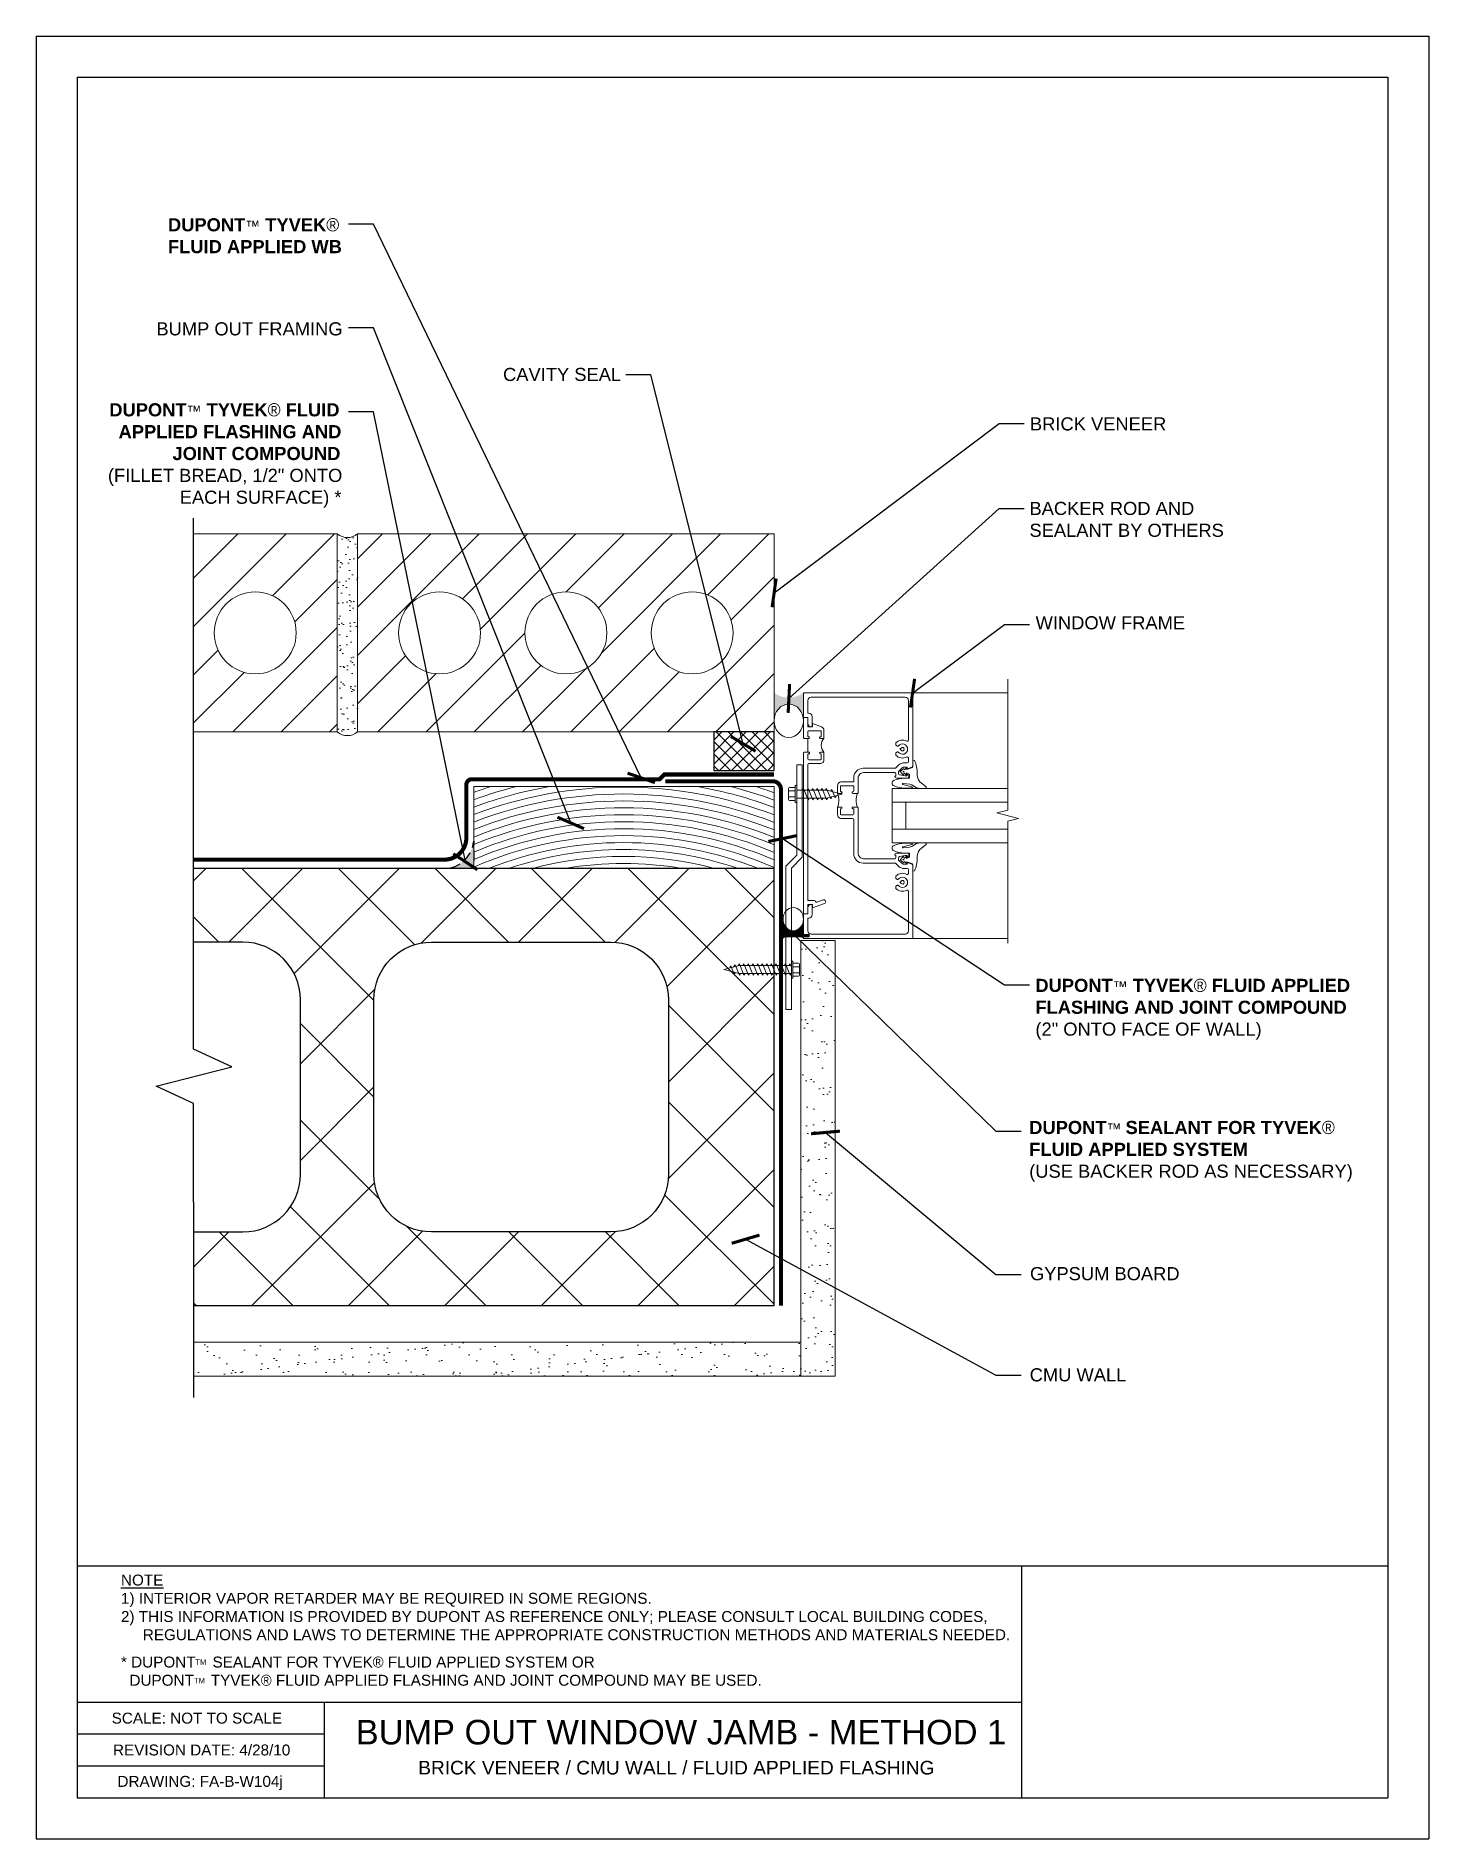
# Model space of a CAD drawing. Extents: x 527.2 to 552.7, y 2 to 35.
import ezdxf

# ---------------------------------------------------------------- set-up
doc = ezdxf.new("R2010")
doc.units = 0
doc.header["$LTSCALE"] = 1.5
doc.header["$MEASUREMENT"] = 0
doc.linetypes.add('DASHED2', pattern=[0.375, 0.25, -0.125])
doc.layers.get('0').update_dxf_attribs({"color": 8, "linetype": 'CONTINUOUS'})
for name, color, linetype in [('8x11-ttb$0$B', 5, 'CONTINUOUS'), ('CMU', 250, 'CONTINUOUS'), ('SEALANT', 250, 'CONTINUOUS'), ('STRUCTURE', 250, 'CONTINUOUS'), ('TEXT', 7, 'CONTINUOUS'), ('Tyvek FA Flashing and Joint Treatment', 150, 'DASHED2'), ('Tyvek FA WB', 10, 'DASHED2')]:
    doc.layers.add(name, color=color, linetype=linetype)
for name, color, linetype, lineweight in [('A-Backer Rod', 250, 'CONTINUOUS', 15), ('brick', 250, 'CONTINUOUS', 5), ('Gyp Board', 250, 'CONTINUOUS', 20), ('Non-Flanged Window', 250, 'CONTINUOUS', 20), ('Wood', 250, 'CONTINUOUS', 20)]:
    doc.layers.add(name, color=color, linetype=linetype, lineweight=lineweight)
doc.layers.add('VIEWPORT', color=7, linetype='CONTINUOUS', plot=False)
doc.styles.add('DETAILS', font='sanss___.ttf', dxfattribs={"height": 1})
doc.dimstyles.new('ARCH_1_1-2_IN', dxfattribs={"dimscale": 0, "dimtxt": 0.09375, "dimasz": 0.09375, "dimexe": 0.0625, "dimexo": 0.0625, "dimgap": 0.0625, "dimtad": 1, "dimdec": 4, "dimlfac": 8, "dimzin": 3, "dimdsep": 46, "dimlunit": 4, "dimtxsty": 'Standard', "dimblk1": 'ARCHTICK', "dimblk2": 'ARCHTICK', "dimsah": 1, "dimcen": 0.0625, "dimdle": 0.0625, "dimclrd": 256, "dimclre": 256, "dimclrt": 256, "dimadec": 0, "dimazin": 0, "dimtfac": 1, "dimtdec": 4, "dimtmove": 0, "dimatfit": 3, "dimldrblk": 'ARCHTICK', "dimfxl": 1, "dimfrac": 2, "dimtolj": 1, "dimtzin": 0, "dimlwd": -1, "dimlwe": -1, "dimarcsym": 0})

msp = doc.modelspace()

# ---------------------------------------------------------------- texts
at = {"layer": 'TEXT', "attachment_point": 1, "style": 'DETAILS'}
for s, insert, char_height, width in [('{\\fSansSerif|b1|i0|c2|p2;DUPONT\\fArial|b0|i0|c0|p32;\\H0.8125x;™\\fSansSerif|b1|i0|c2|p2;\\H1.2308x; TYVEK\\fSymbol|b0|i0|c2|p18;â\\fSansSerif|b1|i0|c2|p2; FLUID APPLIED WB}', (529.6337819022712, 31.6635008983144, 2.979996827461446e-09), 0.239999999976, 4.083664647993283), ('BUMP OUT FRAMING', (529.4222838052286, 29.75885358775409, 2.979996827461446e-09), 0.239999999976, 6.521350676943849), ('CAVITY SEAL', (535.7682589354981, 28.9241152259716, 2.979996827461446e-09), 0.239999999976, 6.521350676943849), ('\\pi2.3679;{\\fSansSerif|b1|i0|c2|p2;DUPONT\\fArial|b0|i0|c0|p32;\\H0.8125x;™\\fSansSerif|b1|i0|c2|p2;\\H1.2308x; TYVEK\\fSymbol|b0|i0|c2|p18;â\\fSansSerif|b1|i0|c2|p2; FLUID \\P\\pi2.5377;APPLIED FLASHING AND \\P\\pi3.5251;JOINT COMPOUND\\fSansSerif|b0|i0|c2|p2; \\P\\pi2.3422;(FILLET BREAD, 1/2" ONTO \\P\\pi3.6574;EACH SURFACE) *}', (526.1920474954418, 28.27684743576333, 2.979996827461446e-09), 0.239999999976, 6.521350676943849), ('BRICK VENEER', (545.4142848564261, 28.01888780807019, 2.979996827461446e-09), 0.239999999976, 6.521350676943849), ('BACKER ROD AND \\PSEALANT BY OTHERS', (545.4054351094419, 26.47157607628992, 2.979996827461446e-09), 0.239999999976, 6.521350676943849), ('WINDOW FRAME', (545.5176391414863, 24.37823675517956, 2.979996827461446e-09), 0.239999999976, 6.521350676943849), ('{\\fSansSerif|b1|i0|c2|p2;DUPONT\\fArial|b0|i0|c0|p32;\\H0.8125x;™\\fSansSerif|b1|i0|c2|p2;\\H1.2308x; TYVEK\\fSymbol|b0|i0|c2|p18;â\\fSansSerif|b1|i0|c2|p2; FLUID APPLIED FLASHING AND JOINT COMPOUND\\fSansSerif|b0|i0|c2|p2; \\P(2" ONTO FACE OF WALL)}', (545.5142387956872, 17.74128942598304, 2.979996827461446e-09), 0.239999999976, 6.521350676943849), ('{\\fSansSerif|b1|i0|c2|p2;DUPONT\\fArial|b0|i0|c0|p32;\\H0.8125x;™\\fArial|b1|i0|c0|p32; \\H1.2308x;SEALANT FOR TYVEK\\fSymbol|b0|i0|c2|p18;â\\fArial|b0|i0|c0|p32; \\fArial|b1|i0|c0|p32;FLUID APPLIED SYSTEM\\P\\fArial|b0|i0|c0|p32;\\H0.99998x;(USE BACKER ROD AS NECESSARY)}', (545.4008147823733, 15.14048908371632, 2.979996827461446e-09), 0.239999999976, 6.521350676943849), ('GYPSUM BOARD', (545.4153176144757, 12.46477872826631, 2.979996827461446e-09), 0.239999999976, 6.521350676943849), ('CMU WALL', (545.4094601035142, 10.61328492802159, 2.979996827461446e-09), 0.239999999976, 6.521350676943849), ('{\\LNOTE\\P}1) INTERIOR VAPOR RETARDER MAY BE REQUIRED IN SOME REGIONS.\\P\\pi-0.4,l0.4;2) THIS INFORMATION IS PROVIDED BY DUPONT AS REFERENCE ONLY; PLEASE CONSULT LOCAL BUILDING CODES, REGULATIONS AND LAWS TO DETERMINE THE APPROPRIATE CONSTRUCTION METHODS AND MATERIALS NEEDED.\\P{\\H0.5x;\\P\\pi0,l0;}* DUPONT    SEALANT FOR TYVEK{\\fSymbol|b0|i0|c2|p18;â} FLUID APPLIED SYSTEM OR \\P\\pi-0.2,l0.2;  DUPONT    TYVEK{\\fSymbol|b0|i0|c2|p18;â} FLUID APPLIED FLASHING AND JOINT COMPOUND MAY BE USED.', (528.773605953287, 6.835907630506938, 5.959993654922892e-09), 0.2, 16.47484938053185), ('TM', (530.1338378298767, 5.284686505825505, 5.959993654922892e-09), 0.1, 8.310000000000002), ('TM', (530.109585647052, 4.945725011651973, 5.959993654922892e-09), 0.1, 8.310000000000002), ('\\pi-0.033334,l0.033334,t0.1;SCALE: NOT TO SCALE', (528.6034191699198, 4.309273960608615, 2.979996827461446e-09), 0.2, 16.26451670448571), ('\\pi0.93818;{\\H0.9x;BUMP OUT WINDOW JAMB - METHOD 1} \\P\\pi2.0818;{\\H0.5x;BRICK VENEER / CMU WALL / FLUID APPLIED FLASHING}', (532.1344216100726, 4.177565768573402, 2.979996827461446e-09), 0.5, 13.39364764594225), ('\\pi-0.033334,l0.033334,t0.1;DRAWING: FA-B-W104j', (528.7096617554652, 3.151201285980392, 2.979996827461446e-09), 0.2, 16.26451670448571)]:
    msp.add_mtext(s, dxfattribs=dict(at, insert=insert, char_height=char_height, width=width))

# ---------------------------------------------------------------- blocks, each defined once
blk = doc.blocks.new('_ArchTick')
at = {"color": 0, "linetype": 'ByBlock', "const_width": 0.15}
blk.add_lwpolyline([(-0.5, -0.5), (0.5, 0.5)], dxfattribs=at)
blk = doc.blocks.new('Revsion Date')
at = {"layer": 'TEXT', "insert": (0.000131622949083976, 0.2031688605532622, 2.979996827461446e-09), "char_height": 0.2, "width": 16.26451670448571, "attachment_point": 1, "style": 'DETAILS'}
blk.add_mtext('\\pi-0.033334,l0.033334,t0.1;REVISION DATE: 4/28/10', dxfattribs=at)

# ---------------------------------------------------------------- hatches: boundary and pattern name
at = {"layer": 'brick'}
h = msp.add_hatch(dxfattribs=at)
h.set_pattern_fill('_USER', color=256, scale=0.625, angle=45, style=0, pattern_type=0)
h.set_pattern_definition([(45, (424.4654867404361, 222.6109249263879), (-0.4419417382415922, 0.4419417382415922), [])])
h.paths.add_polyline_path([(540.7311818054502, 22.26114632706745), (540.7311818054502, 25.88614632706745), (533.1061818054502, 25.88614632706745), (533.1061818054502, 22.26114632706745)])
h.paths.add_polyline_path([(538.4811818054502, 24.07364632706745, -1), (539.9811818054502, 24.07364632706745, -1)], flags=16)
h.paths.add_polyline_path([(536.1686818054502, 24.07364632706745, -1), (537.6686818054502, 24.07364632706745, -1)], flags=16)
h.paths.add_polyline_path([(533.8561818054502, 24.07364632706745, -1), (535.3561818054502, 24.07364632706745, -1)], flags=16)
h.paths.add_polyline_path([(530.4811818054502, 24.07364632706728, -1), (531.9811818054502, 24.07364632706728, -1)], flags=16)
h.paths.add_polyline_path([(530.1026648802867, 25.88614632706745), (530.1026648802867, 22.26114632706745), (532.7311818054502, 22.26114632706745), (532.7311818054502, 25.88614632706745)])
h = msp.add_hatch(dxfattribs=at)
h.set_pattern_fill('AR-SAND', color=256, scale=0.15, style=0)
h.set_pattern_definition([(37.50000000000001, (586.0269894077996, 106.9711611826448), (-0.009449003716441223, 0.2890235653519738), [0, -0.228, 0, -0.255, 0, -0.24375]), (7.499999999999999, (586.0269894077996, 106.9711611826448), (0.2654665057901591, 0.423321909784461), [0, -0.123, 0, -0.2055, 0, -0.07875]), (327.5, (585.8424894077996, 106.9711611826448), (0.4671212792627242, 0.0008488580305446746), [0, -0.075, 0, -0.27, 0, -0.3525]), (317.5, (585.8424894077996, 106.9711611826448), (0.450918990685844, 0.1316513347401374), [0, -0.0375, 0, -0.177, 0, -0.2025])])
h.paths.add_polyline_path([(532.7311818054502, 22.26114632706727, 0.3636398934486965), (533.1061818054502, 22.26114632706765), (533.1061818054502, 25.88614632706765, -0.3636398934486965), (532.7311818054502, 25.88614632706727)])
at = {"layer": 'CMU'}
h = msp.add_hatch(dxfattribs=at)
h.set_pattern_fill('ANSI37', color=256, scale=10, angle=-90.00000000001606, style=0)
h.set_pattern_definition([(314.999999999984, (652.6343338665354, 5.947301773686775), (0.883883476483432, 0.8838834764829367), []), (44.99999999998395, (652.6343338665354, 5.947301773686775), (-0.8838834764829367, 0.883883476483432), [])])
h.paths.add_polyline_path([(533.404866015974, 14.16114632706774), (533.4048660159755, 17.36114632706784, -0.4142135623730369), (534.457497594923, 18.41377790601453), (537.741708121237, 18.41377790601359, -0.414213562373039), (538.7943397001842, 17.36114632706608), (538.7943397001839, 14.16114632706623, -0.4142135623731514), (537.741708121236, 13.10851474811872), (534.4574975949213, 13.10851474811966, -0.4142135623731532)], flags=16)
h.paths.add_polyline_path([(530.1026648802869, 19.76114632706842), (530.1026648802869, 16.45328899511728), (530.8017038679658, 16.13085997987045), (529.417335610929, 15.77579206026627), (530.1026619244706, 15.45956135198622), (530.1026648802867, 13.65332602006839), (530.1026648802867, 11.76114632706805), (540.7311818054472, 11.7611463270654), (540.7311818054502, 19.76114632706543)])
edge = h.paths.add_edge_path()
edge.add_line((530.1026648802869, 18.41377790601575), (530.1026648802869, 16.45328899511728))
edge.add_line((530.1026648802869, 16.45328899511728), (530.8017038679658, 16.13085997987045))
edge.add_line((530.8017038679658, 16.13085997987045), (529.417335610929, 15.77579206026627))
edge.add_line((529.417335610929, 15.77579206026627), (530.1026619244706, 15.45956135198622))
edge.add_line((530.1026619244706, 15.45956135198622), (530.1026648802867, 13.65332602006839))
edge.add_line((530.1026648802867, 13.65332602006839), (530.1026648802867, 13.10851474812091))
edge.add_line((530.1026648802867, 13.10851474812088), (531.004866015974, 13.10851474812063))
edge.add_arc((531.0048660159744, 14.16114632706825), 1.052631578947615, 269.9999999999838, 359.9999999999946)
edge.add_line((532.057497594922, 14.16114632706814), (532.0574975949222, 17.36114632706824))
edge.add_arc((531.004866015975, 17.3611463270683), 1.052631578947196, 359.9999999999961, 449.9999999999838)
edge.add_line((531.0048660159754, 18.4137779060155), (530.1026648802869, 18.41377790601575))
at = {"layer": 'Gyp Board'}
h = msp.add_hatch(dxfattribs=at)
h.set_pattern_fill('AR-SAND,_O', color=256, scale=0.25, angle=-1.272221872585407e-14)
h.set_pattern_definition([(217.5, (2323.099706664521, 573.2685049833256), (0.01574833952740192, -0.4817059422532897), [0, -0.38, 0, -0.425, 0, -0.40625]), (187.4999999999999, (2323.099706664521, 573.2685049833256), (-0.4424441763169319, -0.705536516307435), [0, -0.205, 0, -0.3425, 0, -0.13125]), (147.4999999999999, (2323.407206664521, 573.2685049833256), (-0.7785354654378738, -0.001414763384240878), [0, -0.1249999999999999, 0, -0.4499999999999995, 0, -0.587499999999999]), (137.4999999999999, (2323.407206664521, 573.2685049833256), (-0.7515316511430734, -0.2194188912335621), [0, -0.0625, 0, -0.295, 0, -0.3375])])
h.paths.add_polyline_path([(541.2224977975109, 10.46868204924667), (541.8474977975109, 10.46868204924667), (541.8474977975109, 18.44320116290245), (541.2224977975109, 18.44320116290245)])
h = msp.add_hatch(dxfattribs=at)
h.set_pattern_fill('AR-SAND,_O', color=256, scale=0.25, angle=-1.272221872585407e-14)
h.set_pattern_definition([(37.49999999999999, (586.0269894077996, 106.4711611826428), (-0.01574833952740193, 0.4817059422532897), [0, -0.38, 0, -0.425, 0, -0.40625]), (7.499999999999987, (586.0269894077996, 106.4711611826428), (0.4424441763169319, 0.705536516307435), [0, -0.205, 0, -0.3425, 0, -0.13125]), (327.5, (585.7194894077996, 106.4711611826428), (0.7785354654378738, 0.001414763384240952), [0, -0.125, 0, -0.45, 0, -0.5875]), (317.5, (585.7194894077996, 106.4711611826428), (0.7515316511430733, 0.2194188912335621), [0, -0.0625, 0, -0.295, 0, -0.3375])])
h.paths.add_polyline_path([(530.1026648802867, 11.09368204924692), (530.1026648802867, 10.46868204924698), (541.2224977975109, 10.46868204924669), (541.2224977975109, 11.09368204924669)])
at = {"layer": 'SEALANT'}
h = msp.add_hatch(color=256, dxfattribs=at)
h.dxf.hatch_style = 1
edge = h.paths.add_edge_path()
edge.add_ellipse((540.9998308274794, 22.46527426082648), major_axis=(0, -0.3037987295314364), ratio=0.8842993597885473, start_angle=90, end_angle=270, ccw=False)
edge.add_line((541.2684798495087, 22.46527426082902), (541.2684798495085, 22.58617878875056))
edge.add_line((541.2684798495085, 22.58617878875056), (541.2684798495085, 22.97737045028384))
edge.add_arc((540.9998308274796, 23.33120832805566), 0.4442674203485257, 232.7926597487097, 307.2073402511995, ccw=False)
edge.add_line((540.7311818054502, 22.97737045028423), (540.7311818054502, 22.46527426082345))
h = msp.add_hatch(dxfattribs=at)
h.set_pattern_fill('ANSI37', color=256, scale=1.25, style=0)
h.set_pattern_definition([(45, (0, 0), (-0.110485434560398, 0.1104854345603981), []), (135, (0, 0), (-0.1104854345603981, -0.110485434560398), [])])
h.paths.add_polyline_path([(540.7311818054502, 22.26114632706745), (539.6257637018916, 22.26114632706745), (539.6257637018916, 21.55255604185112), (540.7311818054502, 21.55255604185112)])
h = msp.add_hatch(color=256, dxfattribs=at)
h.dxf.hatch_style = 1
edge = h.paths.add_edge_path()
edge.add_ellipse((541.0815364051626, 18.83422685693264), major_axis=(2.592316668161516e-17, 0.2116857110915756), ratio=0.8842993597885476, start_angle=90, end_angle=270, ccw=False)
edge.add_line((540.894342866368, 18.83422685693087), (540.8943428663681, 18.74998107681607))
edge.add_line((540.8943428663681, 18.74998107681607), (540.8943428663681, 18.47740032846176))
edge.add_arc((541.0815364051625, 18.23084754371909), 0.309563719823147, 412.79265974870975, 487.2073402511995, ccw=False)
edge.add_line((541.2687299439573, 18.47740032846149), (541.2687299439573, 18.83422685693476))
at = {"layer": 'Tyvek FA Flashing and Joint Treatment', "ltscale": 0.5}
h = msp.add_hatch(color=256, dxfattribs=at)
h.dxf.hatch_style = 1
edge = h.paths.add_edge_path()
edge.add_line((535.2311818054502, 19.76114632706543), (534.7311818054502, 19.76114632706543))
edge.add_arc((534.6791132712781, 20.31321486123753), 0.5545185287019444, 275.387933011687, 354.612066988315)
edge.add_line((535.2311818054502, 20.26114632706543), (535.2311818054502, 19.76114632706543))

# ---------------------------------------------------------------- linework, layer by layer
at = {"layer": '8x11-ttb$0$B', "color": 7}
for p, q in [((527.9690028736059, 34.24780129109314, 2.979996827461446e-09), (527.9690028736059, 2.74780129109314, 2.979996827461446e-09)), ((527.9690028736059, 34.24780129109314, 2.979996827461446e-09), (551.9690028736059, 34.24780129109314, 2.979996827461446e-09)), ((551.9690028736059, 34.24780129109314, 2.979996827461446e-09), (551.9690028736059, 2.74780129109314, 2.979996827461446e-09)), ((527.9690028736059, 4.498467555936543, 2.979996827461446e-09), (545.2575498864448, 4.498467555936543, 2.979996827461446e-09)), ((527.9690028736059, 2.74780129109314, 2.979996827461446e-09), (551.9690028736059, 2.74780129109314, 2.979996827461446e-09))]:
    msp.add_line(p, q, dxfattribs=at)
at = {"layer": '8x11-ttb$0$B', "color": 7, "elevation": 2.979996827461446e-09}
for points in [[(551.9690028736059, 6.993121604363807), (527.9690028736059, 6.993121604363807)], [(545.2575498864448, 6.993121604363807), (545.2575498864448, 2.74780129109314)], [(532.4955531523258, 4.498467555936543), (532.4955531523258, 2.74780129109314)], [(532.4955531523258, 3.914867555936542), (527.9690028736059, 3.914867555936542)], [(532.4955531523258, 3.331267555936543), (527.9690028736059, 3.331267555936543)]]:
    msp.add_lwpolyline(points, dxfattribs=at)
at = {"layer": 'A-Backer Rod'}
for centre, major_axis, ratio in [((540.9998308274794, 22.46527426082648, 2.979996827461445e-09), (0, -0.3037987295314364), 0.8842993597885473), ((541.0815364051625, 18.83422685693265), (2.592316668161516e-17, 0.2116857110915756), 0.8842993597885472)]:
    msp.add_ellipse(centre, major_axis=major_axis, ratio=ratio, dxfattribs=at)
at = {"layer": 'brick', "linetype": 'Continuous', "elevation": 2.979996827461446e-09}
msp.add_lwpolyline([(530.1026648802867, 25.88614632706745), (532.7311818054502, 25.88614632706745), (532.7311818054502, 22.26114632706745), (530.1026648802867, 22.26114632706745)], dxfattribs=at)
msp.add_lwpolyline([(540.7311818054502, 25.88614632706745), (533.1061818054502, 25.88614632706745), (533.1061818054502, 22.26114632706745), (540.7311818054502, 22.26114632706745)], close=True, dxfattribs=at)
at = {"layer": 'brick', "linetype": 'Continuous'}
for centre in [(531.2311818054502, 24.07364632706728, 2.979996827461526e-09), (534.6061818054502, 24.07364632706745, 2.979996827461486e-09), (536.9186818054502, 24.07364632706745, 2.979996827461486e-09), (539.2311818054502, 24.07364632706745, 2.979996827461486e-09)]:
    msp.add_circle(centre, 0.75, dxfattribs=at)
for centre in [(532.91868180545, 26.10986508449915, 2.979996827461486e-09), (532.91868180545, 22.48486508449915, 2.979996827461486e-09)]:
    msp.add_arc(centre, 0.2919012374533256, 230.0334297092296, 309.9665702907704, dxfattribs=at)
at = {"layer": 'CMU', "elevation": 2.979996827461446e-09}
msp.add_lwpolyline([(530.1026648802867, 11.76114632706793), (530.9767958686052, 11.76114632706759), (540.7311818054472, 11.7611463270654), (540.7311818054502, 19.76114632706543), (530.9767958686074, 19.76114632706816), (530.1026648802869, 19.76114632706839)], dxfattribs=at)
msp.add_lwpolyline([(530.1026648802867, 13.10851474812085), (531.0048660159741, 13.10851474812063, 0.4142135623730911), (532.057497594922, 14.16114632706802), (532.0574975949222, 17.36114632706813, 0.414213562373095), (531.0048660159753, 18.4137779060155), (530.1026648802869, 18.41377790601575)], format="xyb", dxfattribs=at)
msp.add_lwpolyline([(534.4574975949212, 13.10851474811966, -0.414213562373095), (533.404866015974, 14.16114632706763), (533.4048660159755, 17.36114632706773, -0.414213562373095), (534.4574975949231, 18.41377790601453), (537.7417081212369, 18.41377790601359, -0.414213562373095), (538.7943397001842, 17.361146327066), (538.7943397001839, 14.16114632706612, -0.414213562373095), (537.7417081212361, 13.10851474811872)], format="xyb", close=True, dxfattribs=at)
at = {"layer": 'Gyp Board', "elevation": 2.979996827461446e-09}
msp.add_lwpolyline([(541.2224977975109, 10.46868204924667), (541.8474977975109, 10.46868204924667), (541.8474977975109, 18.44320116290245), (541.2224977975109, 18.44320116290245)], close=True, dxfattribs=at)
msp.add_lwpolyline([(530.1026648802867, 10.46868204924695), (541.2224977975109, 10.46868204924667), (541.2224977975109, 11.09368204924669), (530.1026648802867, 11.09368204924695)], dxfattribs=at)
at = {"layer": 'Non-Flanged Window'}
for p, q in [((545.0066366205127, 22.97745473376199, -2.979996827461446e-09), (543.2687169632733, 22.97745473376199, -2.979996827461446e-09)), ((541.3487169943543, 22.1414447829502, -2.979996827461446e-09), (541.3487169943543, 21.8914447829502, -2.979996827461446e-09)), ((540.9950488960629, 21.02567994934009, -2.979996827461487e-09), (540.9950488960629, 21.22489869934009, -2.979996827461487e-09)), ((541.0149707710631, 21.24482057434011, -2.979996827461487e-09), (541.1145801460631, 21.24482057434011, -2.979996827461487e-09)), ((541.1145801460631, 21.1800651440717, -2.979996827461487e-09), (541.0149707710631, 21.1800651440717, -2.979996827461487e-09)), ((541.1145801460631, 20.97057054382253, -2.979996827461487e-09), (541.1145801460631, 21.28000810485764, -2.979996827461487e-09)), ((541.143716963273, 21.28000810485764, -2.979996827461487e-09), (541.1145801460631, 21.28000810485764, -2.979996827461487e-09)), ((541.1145801460631, 21.24482057434011, -2.979996827461487e-09), (541.1145801460631, 21.00575807434006, -2.979996827461487e-09)), ((541.143716963273, 20.97057054382253, -2.979996827461487e-09), (541.143716963273, 21.28000810485764, -2.979996827461487e-09)), ((541.6939850609391, 21.1954339776604, -2.979996827461487e-09), (541.143716963273, 21.19543397766063, -2.979996827461487e-09)), ((541.2699814598649, 21.22514283996509, -2.979996827461487e-09), (541.2502671043961, 21.19587648254321, -2.979996827461487e-09)), ((541.2699814598649, 21.22514283996509, -2.979996827461487e-09), (541.3543473045914, 21.02040040832446, -2.979996827461487e-09)), ((541.3543625633805, 21.22514283996509, -2.979996827461487e-09), (541.3346482079118, 21.19587648254321, -2.979996827461487e-09)), ((541.3543625633805, 21.22514283996509, -2.979996827461487e-09), (541.4387284081071, 21.02040040832446, -2.979996827461487e-09)), ((541.4387436668961, 21.22514283996509, -2.979996827461487e-09), (541.4190293114274, 21.19587648254321, -2.979996827461487e-09)), ((541.4387436668961, 21.22514283996509, -2.979996827461487e-09), (541.5231095116227, 21.02040040832446, -2.979996827461487e-09)), ((541.5231247704118, 21.22514283996509, -2.979996827461487e-09), (541.503410414943, 21.19587648254321, -2.979996827461487e-09)), ((541.5231247704118, 21.22514283996509, -2.979996827461487e-09), (541.6074906151383, 21.02040040832446, -2.979996827461487e-09)), ((541.6075058739274, 21.22514283996509, -2.979996827461487e-09), (541.5877915184586, 21.19587648254321, -2.979996827461487e-09)), ((541.6075058739274, 21.22514283996509, -2.979996827461487e-09), (541.6918717186539, 21.02040040832446, -2.979996827461487e-09)), ((541.691886977443, 21.22514283996509, -2.979996827461487e-09), (541.6721726219743, 21.19587648254321, -2.979996827461487e-09)), ((541.691886977443, 21.22514283996509, -2.979996827461487e-09), (541.7695211033389, 21.03673721484824, -2.979996827461487e-09)), ((541.6939850609391, 21.1954339776604, -2.979996827461487e-09), (541.9756759326546, 21.12274873596118, -2.979996827461487e-09)), ((541.9756759326546, 21.12274873596118, -2.979996827461487e-09), (541.6939850609391, 21.05006349426196, -2.979996827461487e-09)), ((541.7844767254686, 21.20522177068779, -2.979996827461487e-09), (541.7647623699999, 21.17595541326591, -2.979996827461487e-09)), ((541.7844767254686, 21.20522177068779, -2.979996827461487e-09), (541.8456299972389, 21.0568125464855, -2.979996827461487e-09)), ((542.8937169632733, 21.2278963462968, -2.979996827461446e-09), (545.0066266205127, 21.2278963462968, -2.979996827461446e-09)), ((542.8937169632733, 20.2278963462968, -2.979996827461446e-09), (542.8937169632733, 21.2278963462968, -2.979996827461446e-09)), ((541.1145801460631, 21.07051350460881, -2.979996827461487e-09), (541.0149707710631, 21.07051350460881, -2.979996827461487e-09)), ((541.1145801460631, 21.00575807434006, -2.979996827461487e-09), (541.0149707710631, 21.00575807434006, -2.979996827461487e-09)), ((541.143716963273, 20.97057054382253, -2.979996827461487e-09), (541.1145801460631, 20.97057054382253, -2.979996827461487e-09)), ((541.143716963273, 21.05006349426219, -2.979996827461487e-09), (541.6939850609391, 21.05006349426196, -2.979996827461487e-09)), ((541.3741074364274, 21.04966676574634, -2.979996827461487e-09), (541.3543473045914, 21.02040040832446, -2.979996827461487e-09)), ((541.458488539943, 21.04966676574634, -2.979996827461487e-09), (541.4387284081071, 21.02040040832446, -2.979996827461487e-09)), ((541.5428696434586, 21.04966676574634, -2.979996827461487e-09), (541.5231095116227, 21.02040040832446, -2.979996827461487e-09)), ((541.6272507469743, 21.04966676574634, -2.979996827461487e-09), (541.6074906151383, 21.02040040832446, -2.979996827461487e-09)), ((541.7156792461834, 21.05566128693567, -2.979996827461487e-09), (541.6918717186539, 21.02040040832446, -2.979996827461487e-09)), ((541.7963532147584, 21.07647774743725, -2.979996827461487e-09), (541.7695211033389, 21.03673721484824, -2.979996827461487e-09)), ((541.8724621086584, 21.09655307907451, -2.979996827461487e-09), (541.8456299972389, 21.0568125464855, -2.979996827461487e-09)), ((542.8937169632733, 20.9778963462968, -2.979996827461446e-09), (545.0066266205127, 20.9778963462968, -2.979996827461446e-09)), ((543.1437169632733, 20.4778963462968, -2.979996827461446e-09), (543.1437169632733, 20.9778963462968, -2.979996827461446e-09)), ((542.8937169632733, 20.4778963462968, -2.979996827461446e-09), (545.0066266205127, 20.4778963462968, -2.979996827461446e-09)), ((542.8937169632733, 20.2278963462968, -2.979996827461446e-09), (545.0066266205127, 20.2278963462968, -2.979996827461446e-09)), ((540.9463082470147, 19.11028122448363, 2.979996827461446e-09), (540.9463082470147, 18.51526239354675, 2.979996827461405e-09)), ((541.0463082470146, 19.13172141229472, 2.979996827461364e-09), (541.0463082470146, 18.55880375823855, 2.979996827461405e-09)), ((545.0066366205127, 18.47745473376199, -2.979996827461446e-09), (543.2687169632733, 18.47745473376199, -2.979996827461446e-09)), ((539.8108599738143, 17.91050238950023, 2.979996827461405e-09), (540.0925508455298, 17.98318763119945, 2.979996827461405e-09)), ((540.0925508455298, 17.83781714780102, 2.979996827461405e-09), (539.8108599738143, 17.91050238950023, 2.979996827461405e-09)), ((539.9140737978105, 17.9366980463869, 2.979996827461405e-09), (539.94090590923, 17.97643857897591, 2.979996827461405e-09)), ((540.0020591810003, 17.82802935477363, 2.979996827461405e-09), (539.94090590923, 17.97643857897591, 2.979996827461405e-09)), ((539.9901826917105, 17.95677337802416, 2.979996827461405e-09), (540.01701480313, 17.99651391061317, 2.979996827461405e-09)), ((540.0020591810003, 17.82802935477363, 2.979996827461405e-09), (540.021773536469, 17.8572957121955, 2.979996827461405e-09)), ((540.0946489290259, 17.80810828549633, 2.979996827461405e-09), (540.01701480313, 17.99651391061317, 2.979996827461405e-09)), ((540.0708566602855, 17.97758983852574, 2.979996827461405e-09), (540.0946641878149, 18.01285071713695, 2.979996827461405e-09)), ((541.0463082470146, 17.98318763119923, 2.979996827461405e-09), (540.0925508455298, 17.98318763119945, 2.979996827461405e-09)), ((540.0925508455298, 17.83781714780102, 2.979996827461405e-09), (541.0463082470146, 17.83781714780079, 2.979996827461405e-09)), ((540.0946489290259, 17.80810828549633, 2.979996827461405e-09), (540.1143632844946, 17.8373746429182, 2.979996827461405e-09)), ((540.1790300325415, 17.80810828549633, 2.979996827461405e-09), (540.0946641878149, 18.01285071713695, 2.979996827461405e-09)), ((540.1592851594946, 17.98358435971508, 2.979996827461405e-09), (540.1790452913306, 18.01285071713695, 2.979996827461405e-09)), ((540.1790300325415, 17.80810828549633, 2.979996827461405e-09), (540.1987443880103, 17.8373746429182, 2.979996827461405e-09)), ((540.2634111360571, 17.80810828549633, 2.979996827461405e-09), (540.1790452913306, 18.01285071713695, 2.979996827461405e-09)), ((540.2436662630103, 17.98358435971508, 2.979996827461405e-09), (540.2634263948462, 18.01285071713695, 2.979996827461405e-09)), ((540.2634111360571, 17.80810828549633, 2.979996827461405e-09), (540.2831254915259, 17.8373746429182, 2.979996827461405e-09)), ((540.3477922395728, 17.80810828549633, 2.979996827461405e-09), (540.2634263948462, 18.01285071713695, 2.979996827461405e-09)), ((540.3280473665259, 17.98358435971508, 2.979996827461405e-09), (540.3478074983618, 18.01285071713695, 2.979996827461405e-09)), ((540.3477922395728, 17.80810828549633, 2.979996827461405e-09), (540.3675065950415, 17.8373746429182, 2.979996827461405e-09)), ((540.4321733430884, 17.80810828549633, 2.979996827461405e-09), (540.3478074983618, 18.01285071713695, 2.979996827461405e-09)), ((540.4124284700415, 17.98358435971508, 2.979996827461405e-09), (540.4321886018774, 18.01285071713695, 2.979996827461405e-09)), ((540.4321733430884, 17.80810828549633, 2.979996827461405e-09), (540.4518876985571, 17.8373746429182, 2.979996827461405e-09)), ((540.516554446604, 17.80810828549633, 2.979996827461405e-09), (540.4321886018774, 18.01285071713695, 2.979996827461405e-09)), ((540.4968095735571, 17.98358435971508, 2.979996827461405e-09), (540.5165697053931, 18.01285071713695, 2.979996827461405e-09)), ((540.516554446604, 17.80810828549633, 2.979996827461405e-09), (540.5362688020728, 17.8373746429182, 2.979996827461405e-09)), ((540.6009355501196, 17.80810828549633, 2.979996827461405e-09), (540.5165697053931, 18.01285071713695, 2.979996827461405e-09)), ((540.5811830476782, 17.98358435971508, 2.979996827461405e-09), (540.6009355501196, 18.01285071713695, 2.979996827461405e-09)), ((540.6853166536353, 17.80810828549633, 2.979996827461405e-09), (540.6009355501196, 18.01285071713695, 2.979996827461405e-09)), ((540.6009355501196, 17.80810828549633, 2.979996827461405e-09), (540.6206499055884, 17.8373746429182, 2.979996827461405e-09)), ((540.6655565217993, 17.98358435971508, 2.979996827461405e-09), (540.6853166536353, 18.01285071713695, 2.979996827461405e-09)), ((540.7696901277563, 17.80810828549633, 2.979996827461405e-09), (540.6853166536353, 18.01285071713695, 2.979996827461405e-09)), ((540.6853166536353, 17.80810828549633, 2.979996827461405e-09), (540.7050233797095, 17.8373746429182, 2.979996827461405e-09)), ((540.7499376253149, 17.98358435971508, 2.979996827461405e-09), (540.7696901277563, 18.01285071713695, 2.979996827461405e-09)), ((540.8540636018774, 17.80810828549633, 2.979996827461405e-09), (540.7696901277563, 18.01285071713695, 2.979996827461405e-09)), ((540.7696901277563, 17.80810828549633, 2.979996827461405e-09), (540.7893968538306, 17.8373746429182, 2.979996827461405e-09)), ((540.834311099436, 17.98358435971508, 2.979996827461405e-09), (540.8540636018774, 18.01285071713695, 2.979996827461405e-09)), ((540.9384370759985, 17.80810828549633, 2.979996827461405e-09), (540.8540636018774, 18.01285071713695, 2.979996827461405e-09)), ((540.8540636018774, 17.80810828549633, 2.979996827461405e-09), (540.8737779573462, 17.8373746429182, 2.979996827461405e-09)), ((540.9186845735571, 17.98358435971508, 2.979996827461405e-09), (540.9384370759985, 18.01285071713695, 2.979996827461405e-09)), ((541.0228105501196, 17.80810828549633, 2.979996827461405e-09), (540.9384370759985, 18.01285071713695, 2.979996827461405e-09)), ((540.9384370759985, 17.80810828549633, 2.979996827461405e-09), (540.9581514314673, 17.8373746429182, 2.979996827461405e-09)), ((541.0030580476782, 17.98358435971508, 2.979996827461405e-09), (541.0228105501196, 18.01285071713695, 2.979996827461405e-09)), ((541.0463082470146, 17.95545923288583, 2.979996827461446e-09), (541.0228105501194, 18.0124792341401, 2.979996827461446e-09)), ((541.0228105501194, 17.80773680249947, 2.979996827461446e-09), (541.0425249055882, 17.83700315992135, 2.979996827461446e-09)), ((541.0463082470144, 18.06230909864203, 2.979996827461446e-09), (541.0463082470144, 17.75287153760692, 2.979996827461446e-09)), ((541.0463082470144, 18.06230909864203, 2.979996827461446e-09), (541.0754450642244, 18.06230909864203, 2.979996827461446e-09)), ((541.0754450642244, 18.06230909864203, 2.979996827461446e-09), (541.0754450642244, 17.75287153760692, 2.979996827461446e-09)), ((541.0754450642244, 18.0271215681245, 2.979996827461446e-09), (541.1750544392244, 18.0271215681245, 2.979996827461446e-09)), ((541.0754450642244, 17.78805906812445, 2.979996827461446e-09), (541.0754450642244, 18.0271215681245, 2.979996827461446e-09)), ((541.0754450642244, 17.96236613785575, 2.979996827461446e-09), (541.1750544392244, 17.96236613785575, 2.979996827461446e-09)), ((541.0754450642244, 17.85281449839286, 2.979996827461446e-09), (541.1750544392244, 17.85281449839286, 2.979996827461446e-09)), ((541.1949763142245, 18.00719969312447, 2.979996827461446e-09), (541.1949763142245, 17.80798094312447, 2.979996827461446e-09)), ((541.0463082470144, 17.75287153760692, 2.979996827461446e-09), (541.0754450642244, 17.75287153760692, 2.979996827461446e-09)), ((541.1750544392244, 17.78805906812445, 2.979996827461446e-09), (541.0754450642244, 17.78805906812445, 2.979996827461446e-09))]:
    msp.add_line(p, q, dxfattribs=at)
for points, elevation in [([(545.0066366205127, 18.3944095387609), (545.0066366205127, 20.62744473376199), (545.2066166205126, 20.67746473376201), (544.8066366205127, 20.77744473376197), (545.0066366205127, 20.82744473376192), (545.0066366205127, 23.22745473376199)], -2.979996827461446e-09), ([(541.0463082470146, 19.76670732644442), (541.243716963273, 19.96583615581187), (541.243716963273, 21.65555885269612), (541.143716963273, 21.65555885269612), (541.143716963273, 20.0022578782249), (540.9463082470147, 19.80312904885746)], -2.979996827461446e-09), ([(540.9463082470147, 19.80312904885746), (540.9463082470147, 19.11028122448363)], 2.979996827461446e-09), ([(541.0463082470146, 19.13172141229472), (541.0463082470146, 19.76670732644442)], 2.979996827461446e-09), ([(540.9463082470147, 18.51526239354675), (540.9463082470147, 17.17836926578181), (541.0463082470146, 17.17836926578181), (541.0463082470146, 18.55880375823855)], 2.979996827461446e-09)]:
    msp.add_lwpolyline(points, dxfattribs=dict(at, elevation=elevation))
at = {"layer": 'Non-Flanged Window', "elevation": -2.979996827461446e-09}
for points in [[(542.2587169632731, 21.13544973376202), (542.1732169632731, 21.13544973376202, -0.9999999999999999), (542.1732169632731, 21.16644973376208), (542.1737169632733, 21.16644973376208, 0.414213562373095), (542.1887169632731, 21.18144973376207), (542.1887169632731, 21.26144973376211, 0.4142135623730693), (542.1737169632733, 21.27644973376209), (541.9587169632731, 21.27644973376209, 0.414213562373095), (541.9437169632732, 21.26144973376211), (541.9437169632732, 21.18144563512612, 0.4190234982697423), (541.9589628649125, 21.16644765084868, -1.008230869162796), (541.9592169632732, 21.13544973376202), (541.893716963273, 21.13544973376202), (541.893716963273, 21.27645473376208, -0.4142135623731173), (541.9637169632732, 21.34645473376202), (542.1737169632733, 21.34645473376202, 0.4142135623730864), (542.1887169632731, 21.361454733762), (542.1887169632731, 21.42495473376209, -0.4142135623730858), (542.3587169632732, 21.59495473376205), (542.942773875487, 21.59495473376205, 0.1990202627215653), (542.9604588823194, 21.60228440458184), (543.0202399376225, 21.662115116319, -0.1990202627215716), (543.0945169663186, 21.69289973376203), (543.1687169632731, 21.69289973376203, 0.414213562373082), (543.1887169632731, 21.71289973376201), (543.1887169632731, 21.78421989630135, 0.5680984128566386), (543.1592034497597, 21.80181231116194, -0.3397540095737931), (542.9607169632731, 21.83370221723294), (542.9607169632731, 21.87766770145936), (542.9901976283219, 21.89468837136121, -0.3865446749096253), (543.0033423268886, 21.89183017603182, 3.127286275187395), (543.0033423268889, 22.00206929149238, -0.386544674909742), (542.9901976283219, 21.99921109616298), (542.9607169632731, 22.01623176606483), (542.9607169632731, 22.06019725029114, -0.3397540095737929), (543.1592034497597, 22.09208715636225, 0.5680984128595217), (543.1887169632731, 22.10967957122284), (543.1887169632731, 22.83745473376212, 0.414213562373095), (543.1287169632732, 22.89745473376206), (541.4087169632732, 22.89745473376206, 0.414213562373095), (541.3487169632732, 22.83745473376212), (541.3487169632732, 22.60244973376211), (541.3687169632732, 22.60244973376211, -0.414213562373095), (541.4287169632731, 22.54244973376206), (541.4287169632731, 22.35244973376211), (541.4107169632731, 22.35244973376211, -0.414213562373095), (541.3487169632732, 22.41444973376201), (541.3487169632732, 22.52244973376207), (541.268716963273, 22.52244973376207), (541.268716963273, 22.97744973376211), (543.268716963273, 22.97744973376211), (543.268716963273, 21.61993003679243), (543.1662169632731, 21.58389973376211), (543.1662169632731, 21.61289973376211), (543.0945169632731, 21.61289973376211, 0.198912367379654), (543.0768392937435, 21.6055774032917), (543.0102169632731, 21.53889973376204), (543.0102169632731, 21.49694973376211, 0.3541185725306731), (543.0260587294568, 21.47738678174744), (543.1282169632731, 21.45494973376208), (543.1662169632731, 21.45494973376208), (543.1662169632731, 21.48394973376207), (543.178216963273, 21.48394973376207, -0.414213562373095), (543.1982169632732, 21.46394973376209), (543.1982169632732, 21.4349497337621, -0.414213562373095), (543.178216963273, 21.41494973376211), (542.9762219632731, 21.41494973376211, -0.414213562373095), (542.938216963273, 21.45295473376211), (542.9602169632732, 21.45295473376211), (542.9602169632732, 21.49495473376203, 0.414213562373095), (542.9402169632732, 21.51495473376212), (542.3687169632732, 21.51495473376212, 0.414213562373095), (542.268716963273, 21.4149547337621), (542.268716963273, 21.14544973376201), (542.2587169632731, 21.13544973376202)], [(542.2587169632731, 20.88544973376202), (542.268716963273, 20.87544973376203), (542.268716963273, 20.03994973376211, 0.4142135623730963), (542.3687169632732, 19.93994973376209), (542.9402169632732, 19.93994973376209, 0.4142135623730941), (542.9602169632732, 19.95994973376207), (542.9602169632732, 20.0019497337621), (542.938216963273, 20.0019497337621, -0.4142135623730984), (542.9762219632731, 20.0399547337621), (543.178216963273, 20.0399547337621, -0.414213562373108), (543.1982169632732, 20.01995473376212), (543.1982169632732, 19.99095473376212, -0.414213562373095), (543.178216963273, 19.97095473376203), (543.1662169632731, 19.97095473376203), (543.1662169632731, 19.99995473376202), (543.1282169632731, 19.99995473376202), (543.0260587294568, 19.97751768577677, 0.3541185725306732), (543.0102169632731, 19.95795473376211), (543.0102169632731, 19.91600473376207), (543.0768392937435, 19.8493270642324, 0.198912367379654), (543.0945169632731, 19.84200473376211), (543.1662169632731, 19.84200473376211), (543.1662169632731, 19.87100473376211), (543.268716963273, 19.83497443073179), (543.268716963273, 18.4774547337621), (541.268716963273, 18.4774547337621), (541.268716963273, 18.93245473376203), (541.3487169632732, 18.93245473376203), (541.3487169632732, 19.04045473376209, -0.4142135623731034), (541.4107169632731, 19.1024547337621), (541.4287169632731, 19.1024547337621), (541.4287169632731, 18.91245473376205, -0.414213562373095), (541.3687169632732, 18.8524547337621), (541.3487169632732, 18.8524547337621), (541.3487169632732, 18.61745473376209, 0.4142135623730908), (541.4087169632732, 18.55745473376203), (543.1287169632732, 18.55745473376203, 0.4142135623731036), (543.1887169632731, 18.61745473376209), (543.1887169632731, 19.34522489630126, 0.5680984128594625), (543.1592034497597, 19.36281731116196, -0.3397540095737803), (542.9607169632731, 19.39470721723296), (542.9607169632731, 19.43867270145927), (542.9901976283219, 19.45569337136112, -0.3865446749097419), (543.0033423268889, 19.45283517603173, 3.127286275187371), (543.0033423268886, 19.5630742914924, -0.3865446749096684), (542.9901976283219, 19.560216096163), (542.9607169632731, 19.57723676606486), (542.9607169632731, 19.62120225029116, -0.3397540095737777), (543.1592034497597, 19.65309215636228, 0.5680984128594625), (543.1887169632731, 19.67068457122286), (543.1887169632731, 19.74200473376209, 0.4142135623731341), (543.1687169632731, 19.76200473376207), (543.0945169663186, 19.76200473376207, -0.1990202627215713), (543.0202399376225, 19.7927893512051), (542.9604588823194, 19.85262006294226, 0.1990202627215655), (542.942773875487, 19.85994973376205), (542.3587169632732, 19.85994973376205, -0.414213562373095), (542.1887169632731, 20.02994973376212), (542.1887169632731, 20.65444973376202, 0.4142135623731015), (542.1687169632731, 20.674449733762), (541.9637169632732, 20.674449733762, -0.4142135623731173), (541.893716963273, 20.74444973376205), (541.893716963273, 20.88544973376202), (541.9592169632732, 20.88544973376202, -0.9999999999999999), (541.9592169632732, 20.85444973376207), (541.9587169632731, 20.85444973376207, 0.4142135623730862), (541.9437169632732, 20.83944973376208), (541.9437169632732, 20.75944973376204, 0.4142135623731037), (541.9587169632731, 20.74444973376205), (542.1737169632733, 20.74444973376205, 0.414213562373095), (542.1887169632731, 20.75944973376204), (542.1887169632731, 20.83945383239802, 0.4190234982698032), (542.1734710616339, 20.85445181667535, -1.008230869162925), (542.1732169632731, 20.88544973376202), (542.2587169632731, 20.88544973376202)]]:
    msp.add_lwpolyline(points, format="xyb", dxfattribs=at)
for points in [[(541.3487169943543, 22.18744478295025, 0.4142135623730605), (541.3637169943541, 22.17244478295027), (541.3642169943543, 22.17244478295027, -0.9999999999999999), (541.3642169943543, 22.1414447829502), (541.2787169943543, 22.1414447829502), (541.2687169943541, 22.15144478295019), (541.2687169943541, 22.52244978295028), (541.3487169943543, 22.52244978295028), (541.3487169943543, 22.3524497829502), (541.4347169943543, 22.3524497829502), (541.4347169943543, 22.41444978295021), (541.5976944152877, 22.35502977971623, -0.3151483099505404), (541.6437169943541, 22.28926441432247), (541.6437169943541, 22.1414447829502), (541.5782169943542, 22.1414447829502, -1.008230869162825), (541.578471092715, 22.17244270003687, 0.4190234982697333), (541.5937169943542, 22.1874406843142), (541.5937169943542, 22.26744478295018, 0.4142135623731299), (541.5787169943543, 22.28244478295028), (541.3637169943541, 22.28244478295028, 0.4142135623730949), (541.3487169943543, 22.26744478295018)], [(541.4885155452331, 19.15934189591746), (541.4899231419384, 19.15615938008375, 0.414213562373095), (541.5155573972207, 19.14420593053455), (541.6277445792372, 19.18539372314081, -1.000000000000033), (541.6516894094713, 19.1196058427596), (541.4347169943543, 19.04049978295018), (541.4347169943543, 19.10249978295019), (541.3487169943543, 19.10249978295019), (541.3487169943543, 18.93249978295023), (541.2687169943541, 18.93249978295023), (541.2687169943541, 21.88144478295021), (541.2787169943543, 21.8914447829502), (541.3642169943543, 21.8914447829502, -1.008230869162709), (541.3639628959935, 21.86044686586354, 0.4190234982698556), (541.3487169943543, 21.84544888158621), (541.3487169943543, 21.76544478295023, 0.4142135623730605), (541.3637169943541, 21.75044478295024), (541.5787169943543, 21.75044478295024, 0.4142135623731296), (541.5937169943542, 21.76544478295023), (541.5937169943542, 21.84544478295027, 0.414213562373095), (541.5787169943543, 21.86044478295025), (541.5782169943542, 21.86044478295025, -0.9999999999999999), (541.5782169943542, 21.8914447829502), (541.6437169943541, 21.8914447829502), (541.6437169943541, 21.75044478295024, -0.4142135623731174), (541.5737169943542, 21.68044478295019), (541.3687169943543, 21.68044478295019, 0.414213562373082), (541.3487169943543, 21.66044478295021), (541.3487169943543, 19.17249978295024), (541.4697169943541, 19.17250478295023, -0.3152987888789697)], [(543.0345016574396, 21.94695473420825, 0.0949971087653755), (543.0542466929313, 21.96581142456466, -3.127286275175908), (543.0542466929311, 21.92809804295962, 0.09499711044848136)], [(543.1547149351087, 21.60138494215062), (543.1595892357067, 21.57456841561168), (543.2668238333885, 21.60869853973281), (543.2716981322673, 21.66964519039288), (543.2687169632733, 21.7452000607517), (543.2997265058945, 21.73510951919332, -0.1257100272134179), (543.3514688334882, 21.50311811717131, 0.2260837189018228), (543.4011866921322, 21.34953255673963), (543.5121273102926, 21.25397724708, -0.6449762263124317), (543.5003859678189, 21.22804295506182), (543.3711490321895, 21.22962269208983, -0.1518691569180708), (543.3267138778402, 21.2459754686862), (543.2667880985717, 21.28447865698149, 0.02934546717884474), (543.2149054553792, 21.30187354618431), (543.0931114455421, 21.31910383576781, 0.6538117075652882), (543.0861247085767, 21.298863024865), (543.2513736260665, 21.2547712776427, -0.8886355728344962), (543.2493121951674, 21.22962269208983), (543.1150665747747, 21.22962269208983, -0.06420464893641442), (542.9264503180674, 21.2720551539993, -0.6896355001773956), (542.9264503180674, 21.37466388438736, -0.07035608683589237), (543.1150665747747, 21.41589634629679), (543.2107693851082, 21.41589634629679), (543.2107693851082, 21.48924310427344), (543.1571520854078, 21.51118389909084), (543.152277786529, 21.47217804117736), (543.115720537202, 21.50630816736941), (543.0937861879498, 21.47461590703813), (543.0401688899686, 21.53556255976912), (543.1059719377255, 21.59163347870765), (543.115720537202, 21.56725481802948)], [(543.1547149351087, 19.85440775044299), (543.1595892357067, 19.88122427698192), (543.2668238333885, 19.84709415286079), (543.2716981322673, 19.78614750220072), (543.2687169632733, 19.71059263184202), (543.2997265058945, 19.72068317340029, 0.1257100272134179), (543.3514688334882, 19.95267457542229, -0.2260837189018228), (543.4011866921322, 20.10626013585397), (543.5121273102926, 20.2018154455136, 0.6449762263124317), (543.5003859678189, 20.22774973753178), (543.3711490321895, 20.22617000050377, 0.1518691569180708), (543.3267138778402, 20.20981722390741), (543.2667880985717, 20.17131403561223, -0.02934546717884474), (543.2149054553792, 20.15391914640929), (543.0931114455421, 20.1366888568258, -0.6538117075652882), (543.0861247085767, 20.1569296677286), (543.2513736260665, 20.2010214149509, 0.8886355728344962), (543.2493121951674, 20.22617000050377), (543.1150665747747, 20.22617000050377, 0.06420464893641442), (542.9264503180674, 20.1837375385943, 0.6896355001773956), (542.9264503180674, 20.08112880820624, 0.07035608683589237), (543.1150665747747, 20.03989634629681), (543.2107693851082, 20.03989634629681), (543.2107693851082, 19.96654958832028), (543.1571520854078, 19.94460879350277), (543.152277786529, 19.98361465141625), (543.115720537202, 19.94948452522419), (543.0937861879498, 19.98117678555548), (543.0401688899686, 19.9202301328246), (543.1059719377255, 19.86415921388596), (543.115720537202, 19.88853787456412)], [(543.034501655996, 19.50795973327718, 0.09499711473515954), (543.0542466929302, 19.52681642456309, -3.127286275188724), (543.0542466929311, 19.48910304295953, 0.09499711291348147)]]:
    msp.add_lwpolyline(points, format="xyb", close=True, dxfattribs=at)
for points in [[(543.0875493116035, 21.52787625266114), (543.1037169632731, 21.54405733380133), (543.1037169632731, 21.52432534577122)], [(543.0875493116035, 19.9270382148627), (543.1037169632731, 19.93058912175252), (543.1037169632731, 19.91085713372252)]]:
    msp.add_lwpolyline(points, close=True, dxfattribs=at)
at = {"layer": 'Non-Flanged Window'}
for centre, radius, start, end in [((541.7749669943543, 22.0164447829502, -2.979996827461446e-09), 0.1812500000000527, 136.3971810273104, 223.6028189726895), ((541.0149707710631, 21.22489869934009, -2.979996827461487e-09), 0.019921875, 90, 180), ((541.0149707710631, 21.19998701907173, -2.979996827461487e-09), 0.019921875, 180, 270), ((541.0149707710631, 21.16014326907168, -2.979996827461487e-09), 0.019921875, 90, 180), ((541.5863485567617, 21.01044973376202, -2.979996827461446e-09), 0.3318137087604263, 337.8695010804655, 22.13049891953452), ((542.5660853697844, 21.01044973376202, -2.979996827461446e-09), 0.3318137087604263, 157.8695010804655, 202.1304989195345), ((541.0149707710631, 21.09043537960883, -2.979996827461487e-09), 0.019921875, 180, 270), ((541.0149707710631, 21.05059162960879, -2.979996827461487e-09), 0.019921875, 90, 180), ((541.0149707710631, 21.02567994934009, -2.979996827461487e-09), 0.019921875, 180, 270), ((541.1750544392244, 18.00719969312447, 2.979996827461446e-09), 0.019921875, 0, 90), ((541.1750544392244, 17.98228801285577, 2.979996827461446e-09), 0.019921875, 270, 0), ((541.1750544392244, 17.94244426285573, 2.979996827461446e-09), 0.019921875, 0, 90), ((541.1750544392244, 17.87273637339288, 2.979996827461446e-09), 0.019921875, 270, 0), ((541.1750544392244, 17.83289262339283, 2.979996827461446e-09), 0.019921875, 0, 90), ((541.1750544392244, 17.80798094312447, 2.979996827461446e-09), 0.019921875, 270, 0)]:
    msp.add_arc(centre, radius, start, end, dxfattribs=at)
at = {"layer": 'SEALANT', "elevation": 2.979996827461446e-09}
msp.add_lwpolyline([(540.7311818054502, 22.26114632706745), (539.6257637018916, 22.26114632706745), (539.6257637018916, 21.55255604185112), (540.7311818054502, 21.55255604185112)], close=True, dxfattribs=at)
at = {"layer": 'STRUCTURE'}
msp.add_line((530.1026648802867, 13.65332602006839, 2.979996827461446e-09), (530.1026648802867, 10.0787966843813, 2.979996827461446e-09), dxfattribs=at)
at = {"layer": 'STRUCTURE', "elevation": 2.979996827461446e-09}
msp.add_lwpolyline([(530.1026648802867, 13.65332602006839), (530.1026619244706, 15.45956135198622), (529.4173356109288, 15.77579206026627), (530.8017038679658, 16.13085997987048), (530.1026648802869, 16.4532889951173), (530.1026648802867, 26.17103351086348)], dxfattribs=at)
at = {"layer": 'Tyvek FA Flashing and Joint Treatment', "ltscale": 0.5, "const_width": 0.075, "elevation": 2.979996827461446e-09, "flags": 128}
msp.add_lwpolyline([(540.8556685913626, 18.56535021299783), (540.8556685913626, 21.20738030739403, 0.4142135623730125), (540.7056685913626, 21.35738030739401), (538.7377525287541, 21.35738030739458)], format="xyb", dxfattribs=at)
at = {"layer": 'Tyvek FA Flashing and Joint Treatment', "ltscale": 0.5, "elevation": 2.979996827461446e-09, "flags": 128}
msp.add_lwpolyline([(535.2311818054502, 19.76114632706543), (534.7311818054502, 19.76114632706543, 0.3601411110665056), (535.2311818054502, 20.26114632706543), (535.2311818054502, 19.76114632706543)], format="xyb", dxfattribs=at)
at = {"layer": 'Tyvek FA Flashing and Joint Treatment', "ltscale": 0.5, "const_width": 0.075, "elevation": 2.979996827461446e-09, "flags": 128}
msp.add_lwpolyline([(540.8556685913626, 11.76114632706538), (540.8556685913626, 18.56535021299783)], dxfattribs=at)
at = {"layer": 'Tyvek FA WB', "elevation": 2.979996827461446e-09, "flags": 128}
msp.add_lwpolyline([(540.7311818054502, 21.48186709330838, 0.075, 0.075, 0), (538.7212368691744, 21.48186709330838, 0.075, 0.075, 0), (538.6342500832607, 21.3948803073946, 0.075, 0.075, 0), (536.4181467138451, 21.39488030739466, 0.075, 0.075, 0), (535.1967353932797, 21.39488030739499, 0.075, 0.075, 0.4142135623731659), (535.0967353932797, 21.29488030739499, 0.075, 0.075, 0), (535.0967353932797, 20.32313311298035, 0.075, 0.075, -0.4142135623731751), (534.6967353932796, 19.92313311298036, 0.075, 0.075, 0), (530.1026648802869, 19.92313311298161, 0.075, 0.075, 0)], format="xyseb", dxfattribs=at)
at = {"layer": 'VIEWPORT', "color": 1}
for p, q in [((527.2190028736059, 34.99780129109314, 2.979996827461446e-09), (527.2190028736059, 1.99780129109314, 2.979996827461446e-09)), ((527.2190028736059, 34.99780129109314, 2.979996827461446e-09), (552.7190028736059, 34.99780129109314, 2.979996827461446e-09)), ((552.7190028736059, 34.99780129109314, 2.979996827461446e-09), (552.7190028736059, 1.99780129109314, 2.979996827461446e-09)), ((527.2190028736059, 1.99780129109314, 2.979996827461446e-09), (552.7190028736059, 1.99780129109314, 2.979996827461446e-09))]:
    msp.add_line(p, q, dxfattribs=at)
at = {"layer": 'Wood', "elevation": 2.979996827461446e-09}
msp.add_lwpolyline([(535.2311818054502, 19.76114632706543), (535.2311818054502, 21.26114632706543), (540.7311818054502, 21.26114632706543), (540.7311818054502, 19.76114632706543)], close=True, dxfattribs=at)
at = {"layer": 'Wood'}
for radius, start, end in [(7.821242110067671, 99.95433593837252, 110.5239734415451), (7.948242110067671, 104.2553313605634, 110.1816286198679), (8.075242110067672, 107.4526396221987, 109.8507673411889), (7.694242110067671, 68.99594422422142, 110.8784257685946), (7.567242110067672, 68.62628693469935, 111.2456568468198), (7.821242110067671, 69.35272699858294, 80.04566406162742), (7.948242110067671, 69.69731233599532, 75.74466863943663), (8.075242110067672, 70.03032954992459, 72.54736037780133), (7.440242110067672, 68.24302553584451, 111.626389899391), (7.313242110067672, 67.84537257088887, 112.0214054077121), (7.186242110067672, 67.43247668671479, 112.4315470691499), (7.059242110067673, 67.00341580479841, 112.8577285380457), (6.932061453305383, 66.55654188090854, 113.3015841757814), (6.804880796543095, 66.09136092333529, 113.7636016483076), (6.677700139780806, 68.27752826686302, 111.722471733137), (6.550519483018517, 71.26675801612951, 108.7332419838705), (6.423338826256229, 74.96664007209665, 105.0333599279033), (6.29615816949394, 80.1581648072375, 99.8418351927625)]:
    msp.add_arc((537.973303569906, 13.55764648012422), radius, start, end, dxfattribs=at)

# ---------------------------------------------------------------- block references
at = {"layer": 'TEXT'}
msp.add_blockref('Revsion Date', (528.628213742852, 3.523068367834704), dxfattribs=at)

msp.set_redraw_order([(e.dxf.handle, doc.entitydb.next_handle()) for e in msp.query("TEXT MTEXT ATTDEF DIMENSION ARC_DIMENSION")])  # texts and dimensions are drawn at this point

# ---------------------------------------------------------------- leaders
at = {"layer": 'TEXT'}
for points in [[(538.2983636366648, 21.41946519307203, 2.979996827461446e-09), (533.3961309479082, 31.55260252892111, 2.979996827461446e-09), (532.9365203422926, 31.55260252892111, 2.979996827461446e-09)], [(537.0072732340336, 20.59490986747619, 2.979996827461446e-09), (533.3961309479082, 29.65878774779202, 2.979996827461446e-09), (532.9365203422926, 29.65878774779202, 2.979996827461446e-09)], [(540.1651822833796, 22.04337892740364, 2.979996827461446e-09), (538.4741730741871, 28.79442009910184, 2.979996827461446e-09), (538.0145624685715, 28.79442009910184, 2.979996827461446e-09)], [(535.0782875745831, 19.88437758082432, 2.979996827461446e-09), (533.3961309479082, 28.1206290145937, 2.979996827461446e-09), (532.9365203422926, 28.1206290145937, 2.979996827461446e-09)], [(540.7311818054502, 24.80527650969452, 2.979996827461446e-09), (544.8480990330645, 27.90581423154202, 2.979996827461446e-09), (545.3077096386801, 27.90581423154202, 2.979996827461446e-09)], [(541.0014272852645, 22.8745759046285, 2.979996827461446e-09), (544.8480990330645, 26.35175568631252, 2.979996827461446e-09), (545.3077096386801, 26.35175568631252, 2.979996827461446e-09)], [(543.2650579988972, 22.97040284229479, 2.979996827461446e-09), (544.9491894699931, 24.22986662143052, 2.979996827461446e-09), (545.4088000756087, 24.22986662143052, 2.979996827461446e-09)], [(540.8847414452771, 20.30836150719142, 2.979996827461446e-09), (544.9491894699931, 17.63039105658976, 2.979996827461446e-09), (545.4088000756087, 17.63039105658976, 2.979996827461446e-09)], [(541.1190876180667, 18.52870518946656, 2.979996827461446e-09), (544.79117739501, 14.95507480243913, 2.979996827461446e-09), (545.2507880006256, 14.95507480243913, 2.979996827461446e-09)], [(541.6714245165736, 14.92933049358112, 2.979996827461446e-09), (544.79117739501, 12.33212836705974, 2.979996827461446e-09), (545.2507880006256, 12.33212836705974, 2.979996827461446e-09)], [(540.2091540728757, 12.97555170257942, 2.979996827461446e-09), (544.79117739501, 10.48724412507335, 2.979996827461446e-09), (545.2507880006256, 10.48724412507335, 2.979996827461446e-09)]]:
    msp.add_leader(points, dimstyle='ARCH_1_1-2_IN', override={"dimscale": 4, "dimgap": 0.0625, "dimtad": 0}, dxfattribs=at)

doc.saveas('drawing.dxf')
